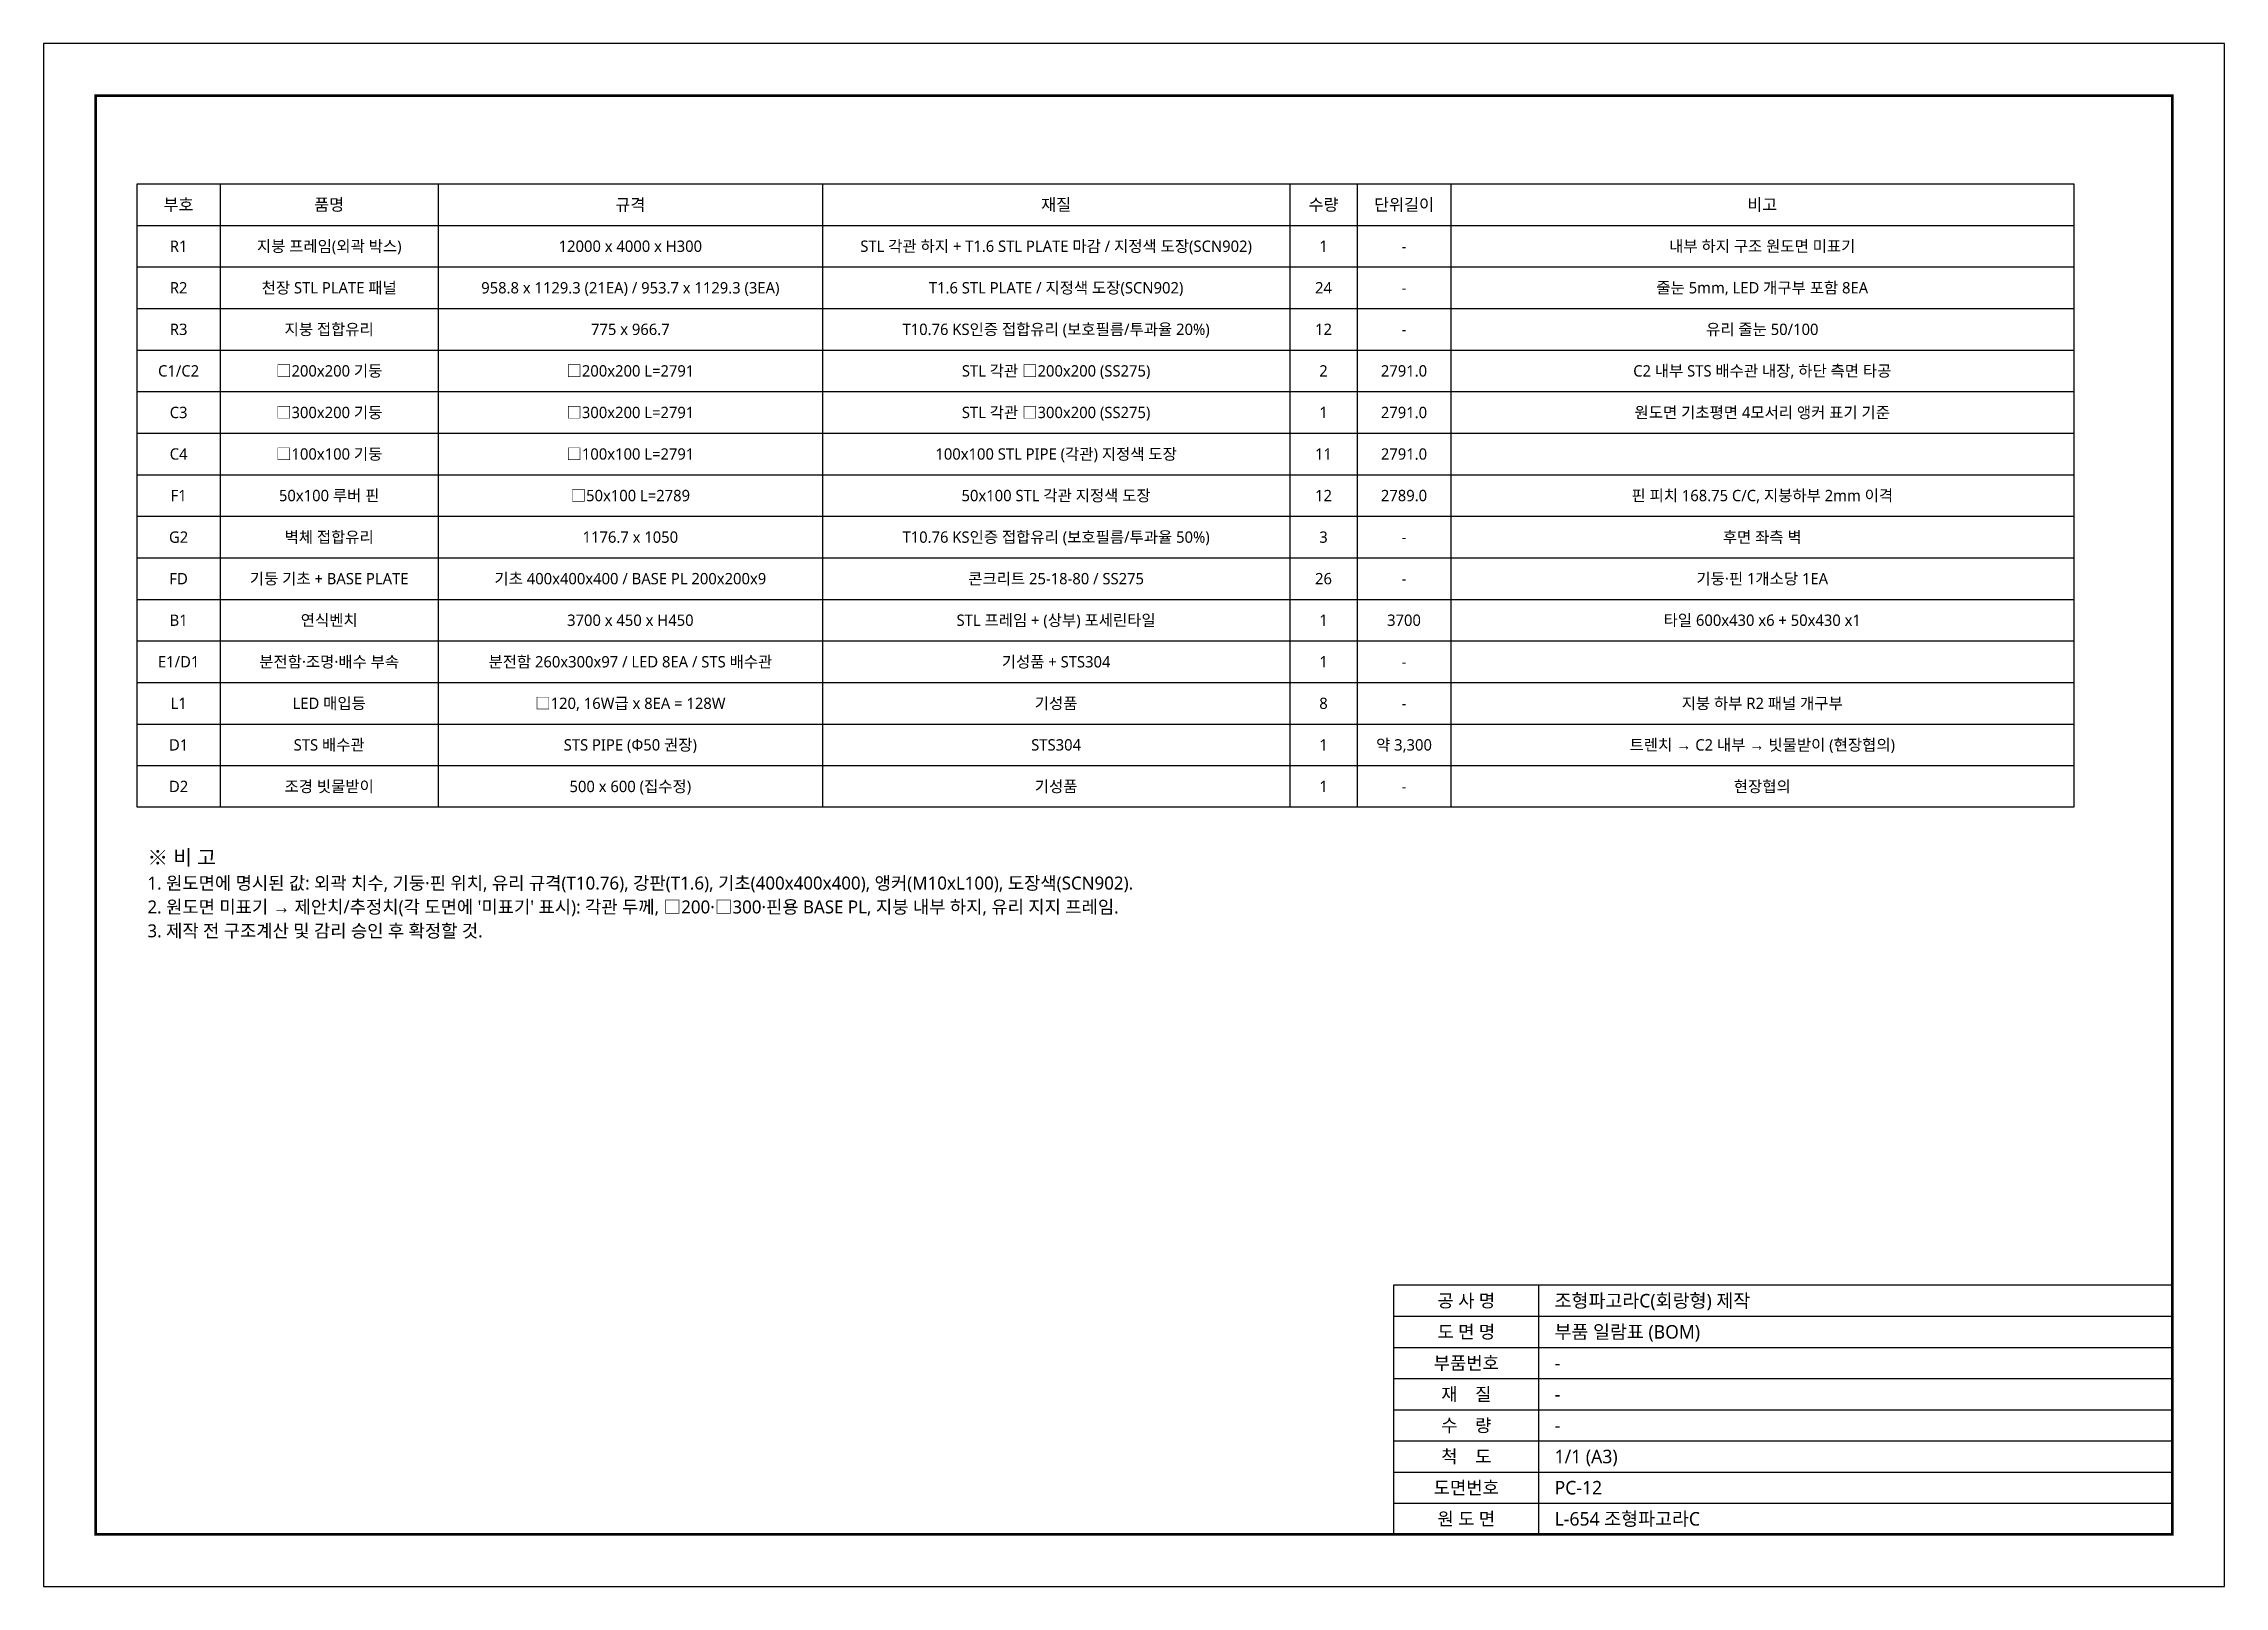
# Model space of a CAD drawing. Header units: millimetres. Extents: x 0 to 600420, y 0 to 14850.
# Drawn here: x 600000 to 600420, y 0 to 297 of the extents above; entities that cross this region are included whole.
import ezdxf
from ezdxf.enums import TextEntityAlignment as Align

# ---------------------------------------------------------------- set-up
doc = ezdxf.new("R2010")
doc.units = ezdxf.units.MM
for name, color, linetype in [('FRAME', 7, 'Continuous'), ('TEXT', 7, 'Continuous'), ('THIN', 8, 'Continuous')]:
    doc.layers.add(name, color=color, linetype=linetype)
doc.styles.add('KOR', font='NanumGothic.ttf')

msp = doc.modelspace()

# ---------------------------------------------------------------- texts
at = {"layer": 'TEXT', "style": 'KOR'}
for s, height, p in [('부호', 2.3, (600026, 266)), ('품명', 2.3, (600055, 266)), ('규격', 2.3, (600113, 266)), ('재질', 2.3, (600195, 266)), ('수량', 2.3, (600246.5, 266)), ('단위길이', 2.3, (600262, 266)), ('비고', 2.3, (600331, 266)), ('R1', 2.185, (600026, 258)), ('지붕 프레임(외곽 박스)', 2.185, (600055, 258)), ('12000 x 4000 x H300', 2.185, (600113, 258)), ('STL 각관 하지 + T1.6 STL PLATE 마감 / 지정색 도장(SCN902)', 2.185, (600195, 258)), ('1', 2.18, (600246.5, 258)), ('-', 2.18, (600262, 258)), ('내부 하지 구조 원도면 미표기', 2.185, (600331, 258)), ('R2', 2.185, (600026, 250)), ('천장 STL PLATE 패널', 2.185, (600055, 250)), ('958.8 x 1129.3 (21EA) / 953.7 x 1129.3 (3EA)', 2.185, (600113, 250)), ('T1.6 STL PLATE / 지정색 도장(SCN902)', 2.185, (600195, 250)), ('24', 2.185, (600246.5, 250)), ('-', 2.18, (600262, 250)), ('줄눈 5mm, LED 개구부 포함 8EA', 2.185, (600331, 250)), ('R3', 2.185, (600026, 242)), ('지붕 접합유리', 2.185, (600055, 242)), ('775 x 966.7', 2.185, (600113, 242)), ('T10.76 KS인증 접합유리 (보호필름/투과율 20%)', 2.185, (600195, 242)), ('12', 2.185, (600246.5, 242)), ('-', 2.18, (600262, 242)), ('유리 줄눈 50/100', 2.185, (600331, 242)), ('□200x200 기둥', 2.185, (600055, 234)), ('□200x200 L=2791', 2.185, (600113, 234)), ('STL 각관 □200x200 (SS275)', 2.185, (600195, 234)), ('C2 내부 STS 배수관 내장, 하단 측면 타공', 2.185, (600331, 234)), ('C1/C2', 2.185, (600026, 234)), ('2', 2.18, (600246.5, 234)), ('2791.0', 2.185, (600262, 234)), ('C3', 2.185, (600026, 226)), ('□300x200 기둥', 2.185, (600055, 226)), ('□300x200 L=2791', 2.185, (600113, 226)), ('STL 각관 □300x200 (SS275)', 2.185, (600195, 226)), ('1', 2.18, (600246.5, 226)), ('2791.0', 2.185, (600262, 226)), ('원도면 기초평면 4모서리 앵커 표기 기준', 2.185, (600331, 226)), ('C4', 2.185, (600026, 218)), ('□100x100 기둥', 2.185, (600055, 218)), ('□100x100 L=2791', 2.185, (600113, 218)), ('100x100 STL PIPE (각관) 지정색 도장', 2.185, (600195, 218)), ('11', 2.185, (600246.5, 218)), ('2791.0', 2.185, (600262, 218)), ('F1', 2.185, (600026, 210)), ('50x100 루버 핀', 2.185, (600055, 210)), ('□50x100 L=2789', 2.185, (600113, 210)), ('50x100 STL 각관 지정색 도장', 2.185, (600195, 210)), ('12', 2.185, (600246.5, 210)), ('2789.0', 2.185, (600262, 210)), ('핀 피치 168.75 C/C, 지붕하부 2mm 이격', 2.185, (600331, 210)), ('G2', 2.185, (600026, 202)), ('벽체 접합유리', 2.185, (600055, 202)), ('1176.7 x 1050', 2.185, (600113, 202)), ('T10.76 KS인증 접합유리 (보호필름/투과율 50%)', 2.185, (600195, 202)), ('3', 2.18, (600246.5, 202)), ('-', 2.18, (600262, 202)), ('후면 좌측 벽', 2.185, (600331, 202)), ('FD', 2.185, (600026, 194)), ('기둥 기초 + BASE PLATE', 2.185, (600055, 194)), ('기초 400x400x400 / BASE PL 200x200x9', 2.185, (600113, 194)), ('콘크리트 25-18-80 / SS275', 2.185, (600195, 194)), ('26', 2.185, (600246.5, 194)), ('-', 2.18, (600262, 194)), ('기둥·핀 1개소당 1EA', 2.185, (600331, 194)), ('B1', 2.185, (600026, 186)), ('연식벤치', 2.185, (600055, 186)), ('3700 x 450 x H450', 2.185, (600113, 186)), ('STL 프레임 + (상부) 포세린타일', 2.185, (600195, 186)), ('1', 2.18, (600246.5, 186)), ('3700', 2.185, (600262, 186)), ('타일 600x430 x6 + 50x430 x1', 2.185, (600331, 186)), ('E1/D1', 2.185, (600026, 178)), ('분전함·조명·배수 부속', 2.185, (600055, 178)), ('분전함 260x300x97 / LED 8EA / STS 배수관', 2.185, (600113, 178)), ('기성품 + STS304', 2.185, (600195, 178)), ('1', 2.18, (600246.5, 178)), ('-', 2.18, (600262, 178)), ('L1', 2.185, (600026, 170)), ('LED 매입등', 2.185, (600055, 170)), ('□120, 16W급 x 8EA = 128W', 2.185, (600113, 170)), ('기성품', 2.185, (600195, 170)), ('8', 2.18, (600246.5, 170)), ('-', 2.18, (600262, 170)), ('지붕 하부 R2 패널 개구부', 2.185, (600331, 170)), ('D1', 2.185, (600026, 162)), ('STS 배수관', 2.185, (600055, 162)), ('STS PIPE (Φ50 권장)', 2.185, (600113, 162)), ('STS304', 2.185, (600195, 162)), ('1', 2.18, (600246.5, 162)), ('약 3,300', 2.185, (600262, 162)), ('트렌치 → C2 내부 → 빗물받이 (현장협의)', 2.185, (600331, 162)), ('D2', 2.185, (600026, 154)), ('조경 빗물받이', 2.185, (600055, 154)), ('500 x 600 (집수정)', 2.185, (600113, 154)), ('기성품', 2.185, (600195, 154)), ('1', 2.18, (600246.5, 154)), ('-', 2.18, (600262, 154)), ('현장협의', 2.185, (600331, 154)), ('공 사 명', 2.5, (600274, 55)), ('도 면 명', 2.5, (600274, 49)), ('부품번호', 2.5, (600274, 43)), ('재    질', 2.5, (600274, 37)), ('수    량', 2.5, (600274, 31)), ('척    도', 2.5, (600274, 25)), ('도면번호', 2.5, (600274, 19)), ('원 도 면', 2.5, (600274, 13))]:
    msp.add_text(s, height=height, dxfattribs=at).set_placement(p, align=Align.MIDDLE_CENTER)
for s, height, p in [('※ 비 고', 2.9, (600020, 138)), ('1. 원도면에 명시된 값: 외곽 치수, 기둥·핀 위치, 유리 규격(T10.76), 강판(T1.6), 기초(400x400x400), 앵커(M10xL100), 도장색(SCN902).', 2.5, (600020, 133.4)), ("2. 원도면 미표기 → 제안치/추정치(각 도면에 '미표기' 표시): 각관 두께, □200·□300·핀용 BASE PL, 지붕 내부 하지, 유리 지지 프레임.", 2.5, (600020, 128.8)), ('3. 제작 전 구조계산 및 감리 승인 후 확정할 것.', 2.5, (600020, 124.2))]:
    msp.add_text(s, height=height, dxfattribs=at).set_placement(p, align=Align.BOTTOM_LEFT)
for s, p in [('조형파고라C(회랑형) 제작', (600291, 55)), ('부품 일람표 (BOM)', (600291, 49)), ('-', (600291, 43)), ('-', (600291, 37)), ('-', (600291, 31)), ('1/1 (A3)', (600291, 25)), ('PC-12', (600291, 19)), ('L-654 조형파고라C', (600291, 13))]:
    msp.add_text(s, height=2.6, dxfattribs=at).set_placement(p, align=Align.MIDDLE_LEFT)

# ---------------------------------------------------------------- linework, layer by layer
at = {"layer": 'FRAME'}
for points in [[(600000, 0), (600420, 0), (600420, 297), (600000, 297)], [(600018, 270), (600391, 270), (600391, 150), (600018, 150)], [(600260, 10), (600410, 10), (600410, 58), (600260, 58)]]:
    msp.add_lwpolyline(points, close=True, dxfattribs=at)
at = {"layer": 'FRAME', "const_width": 0.5}
msp.add_lwpolyline([(600010, 10), (600410, 10), (600410, 287), (600010, 287)], close=True, dxfattribs=at)
at = {"layer": 'THIN'}
for points in [[(600034, 270), (600034, 150)], [(600076, 270), (600076, 150)], [(600150, 270), (600150, 150)], [(600240, 270), (600240, 150)], [(600253, 270), (600253, 150)], [(600271, 270), (600271, 150)], [(600018, 262), (600391, 262)], [(600018, 254), (600391, 254)], [(600018, 246), (600391, 246)], [(600018, 238), (600391, 238)], [(600018, 230), (600391, 230)], [(600018, 222), (600391, 222)], [(600018, 214), (600391, 214)], [(600018, 206), (600391, 206)], [(600018, 198), (600391, 198)], [(600018, 190), (600391, 190)], [(600018, 182), (600391, 182)], [(600018, 174), (600391, 174)], [(600018, 166), (600391, 166)], [(600018, 158), (600391, 158)], [(600288, 10), (600288, 58)], [(600260, 52), (600410, 52)], [(600260, 46), (600410, 46)], [(600260, 40), (600410, 40)], [(600260, 34), (600410, 34)], [(600260, 28), (600410, 28)], [(600260, 22), (600410, 22)], [(600260, 16), (600410, 16)]]:
    msp.add_lwpolyline(points, dxfattribs=at)

msp.set_redraw_order([(e.dxf.handle, doc.entitydb.next_handle()) for e in msp.query("TEXT MTEXT ATTDEF DIMENSION ARC_DIMENSION")])  # texts and dimensions are drawn at this point

doc.saveas('drawing.dxf')
